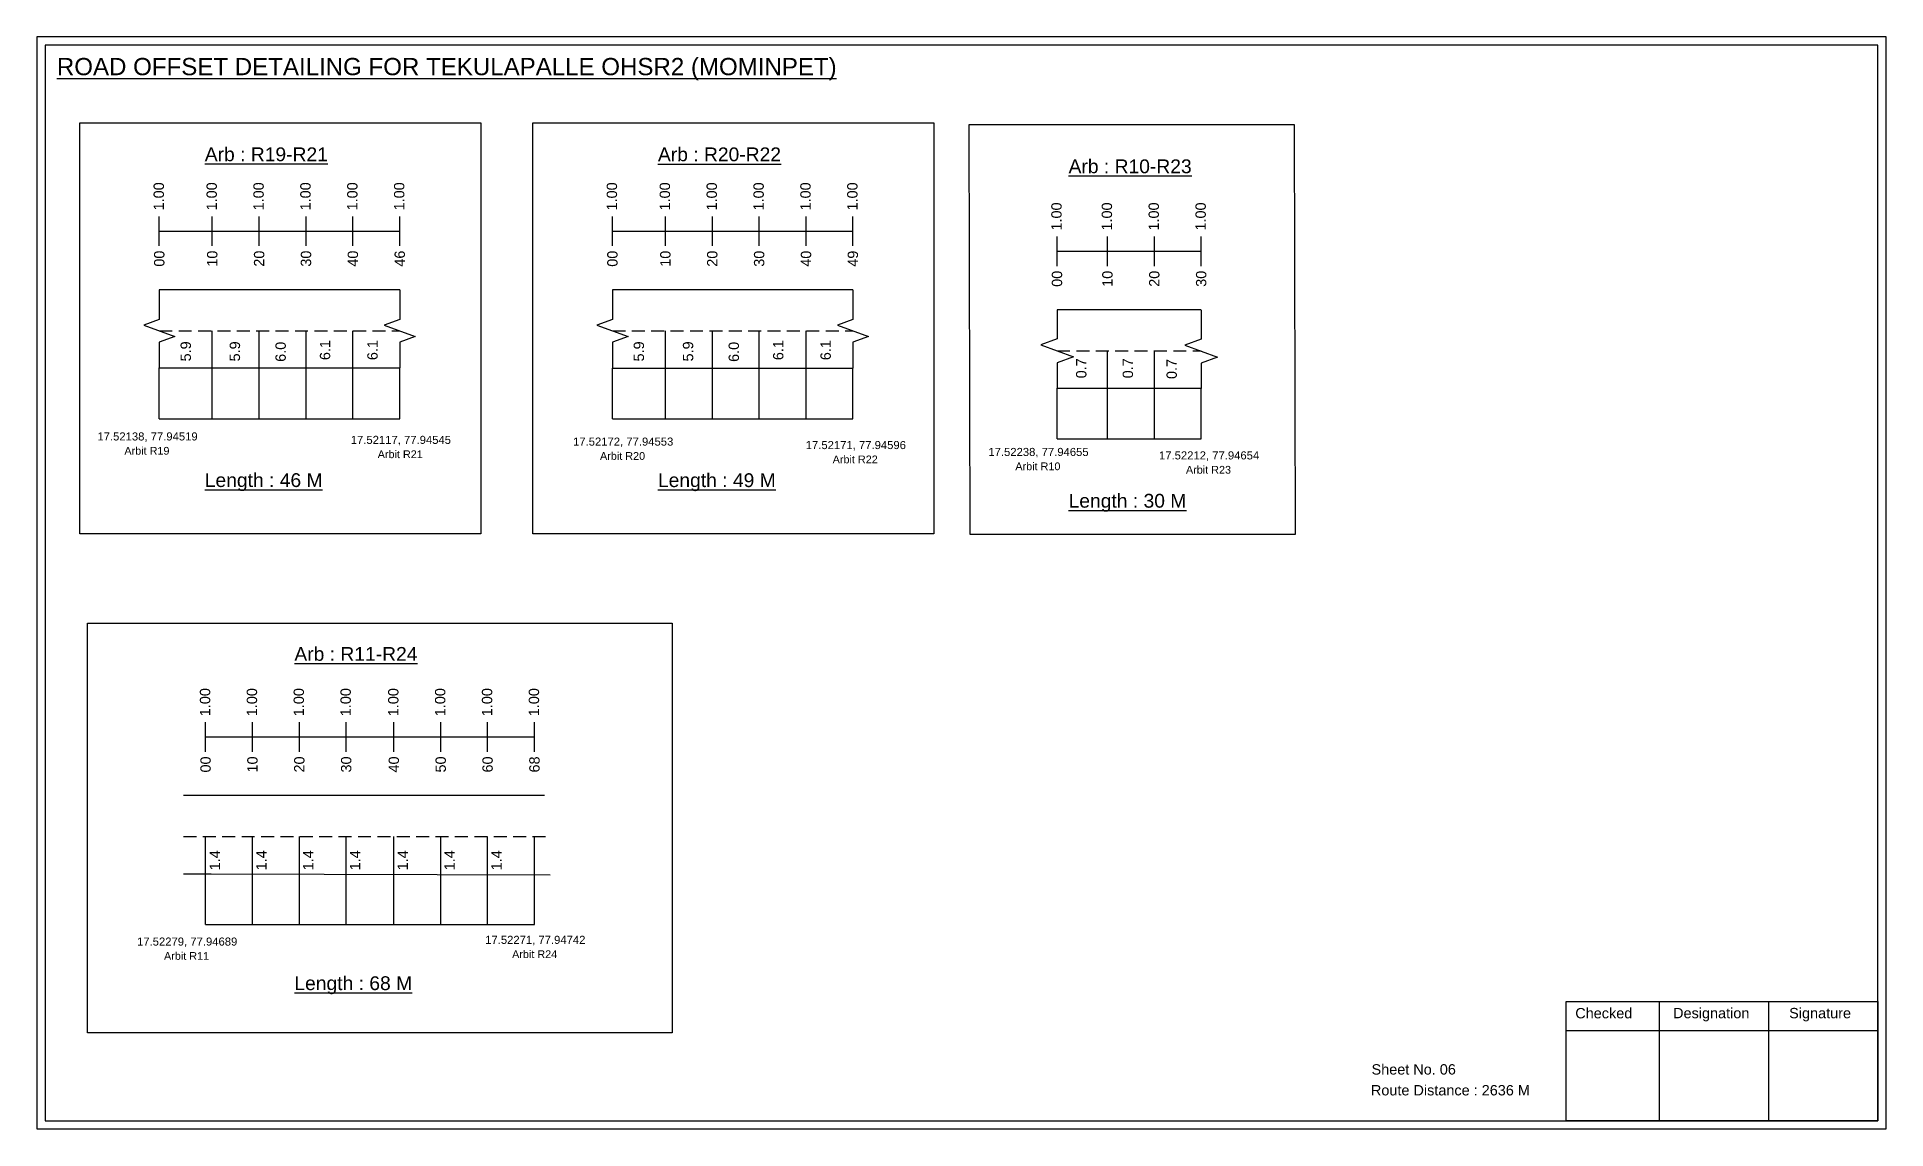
# Model space of a CAD drawing. Header units: inches. Extents: x 1745 to 7876, y -847 to 3138.
# Drawn here: x 7339 to 7876, y 377 to 694 of the extents above; entities that cross this region are included whole.
import ezdxf

# ---------------------------------------------------------------- set-up
doc = ezdxf.new("R2010")
doc.units = ezdxf.units.IN
doc.header["$MEASUREMENT"] = 0
doc.linetypes.add('DASHED2', pattern=[0.375, 0.25, -0.125])
doc.layers.add('PDF_Geometry', color=7, linetype='Continuous')
doc.layers.add('PDF_Text', color=5, linetype='Continuous')
doc.styles.add('PDF Arial', font='arial.ttf')
doc.styles.get("Standard").update_dxf_attribs({"font": 'arial.ttf'})

msp = doc.modelspace()

# ---------------------------------------------------------------- texts
at = {"color": 242, "true_color": 0xcd2027}
for s, height, p in [('%%UROAD OFFSET DETAILING FOR TEKULAPALLE OHSR2 (MOMINPET)', 5, (7345.24, 683.1)), ('%%UArb : R19-R21', 4, (7388.15, 658.16)), ('%%UArb : R20-R22', 4, (7519.63, 658.14)), ('%%UArb : R10-R23', 4, (7638.77, 654.67)), ('%%ULength : 46 M', 4, (7388.15, 563.66)), ('%%ULength : 49 M', 4, (7519.63, 563.64)), ('%%ULength : 30 M', 4, (7638.77, 557.67)), ('%%UArb : R11-R24', 4, (7414.14, 513.25)), ('%%ULength : 68 M', 4, (7414.14, 417.75))]:
    msp.add_text(s, height=height, dxfattribs=at).set_placement(p)
at = {"color": 217, "true_color": 0x93278f}
for s, p in [('1.00', (7376.29, 643.88)), ('1.00', (7391.65, 643.88)), ('1.00', (7405.25, 643.88)), ('1.00', (7418.85, 643.88)), ('1.00', (7432.45, 643.88)), ('1.00', (7446.05, 643.88)), ('1.00', (7507.76, 643.86)), ('1.00', (7523.13, 643.86)), ('1.00', (7536.73, 643.86)), ('1.00', (7550.33, 643.86)), ('1.00', (7563.93, 643.86)), ('1.00', (7577.53, 643.86)), ('1.00', (7636.75, 638.04)), ('1.00', (7651.38, 638.04)), ('1.00', (7664.98, 638.04)), ('1.00', (7678.58, 638.04)), ('00', (7376.44, 627.56)), ('10', (7391.81, 627.56)), ('20', (7405.41, 627.56)), ('30', (7419.01, 627.56)), ('40', (7432.61, 627.56)), ('46', (7446.21, 627.56)), ('00', (7507.91, 627.54)), ('10', (7523.28, 627.54)), ('20', (7536.88, 627.54)), ('30', (7550.48, 627.54)), ('40', (7564.08, 627.54)), ('49', (7577.68, 627.54)), ('00', (7636.9, 621.72)), ('10', (7651.53, 621.72)), ('20', (7665.13, 621.72)), ('30', (7678.73, 621.72)), ('1.00', (7389.72, 497.18)), ('1.00', (7403.32, 497.18)), ('1.00', (7416.92, 497.18)), ('1.00', (7430.52, 497.18)), ('1.00', (7444.34, 497.18)), ('1.00', (7457.94, 497.18)), ('1.00', (7471.54, 497.18)), ('1.00', (7485.14, 497.18)), ('00', (7389.87, 480.86)), ('10', (7403.47, 480.86)), ('20', (7417.07, 480.86)), ('30', (7430.67, 480.86)), ('40', (7444.49, 480.86)), ('50', (7458.09, 480.86)), ('60', (7471.69, 480.86)), ('68', (7485.29, 480.86))]:
    msp.add_text(s, height=3, rotation=90, dxfattribs=at).set_placement(p)
for s, p in [('5.9', (7384.12, 600.08)), ('5.9', (7398.38, 600.08)), ('6.0', (7411.65, 599.96)), ('6.1', (7424.54, 600.46)), ('6.1', (7438.3, 600.46)), ('5.9', (7515.59, 600.07)), ('5.9', (7529.86, 600.07)), ('6.0', (7543.13, 599.94)), ('6.1', (7556.02, 600.44)), ('6.1', (7569.78, 600.44)), ('0.7', (7643.94, 595.18)), ('0.7', (7657.46, 595.18)), ('0.7', (7670.17, 594.98)), ('1.4', (7392.57, 452.48)), ('1.4', (7406.06, 452.48)), ('1.4', (7419.66, 452.48)), ('1.4', (7433.26, 452.48)), ('1.4', (7447.08, 452.48)), ('1.4', (7460.68, 452.48)), ('1.4', (7474.28, 452.48))]:
    msp.add_text(s, height=3, rotation=90).set_placement(p)
at = {"color": 5}
for s, height, p in [('17.52138, 77.94519', 2.34, (7357, 577.16)), ('Arbit R19', 2.246, (7364.82, 573.04)), ('17.52117, 77.94545', 2.34, (7430.5, 576.16)), ('Arbit R21', 2.246, (7438.32, 572.04)), ('17.52172, 77.94553', 2.34, (7495, 575.66)), ('17.52171, 77.94596', 2.34, (7562.5, 574.66)), ('17.52238, 77.94655', 2.34, (7615.5, 572.66)), ('17.52212, 77.94654', 2.34, (7665, 571.66)), ('Arbit R20', 2.246, (7502.82, 571.54)), ('Arbit R22', 2.246, (7570.32, 570.54)), ('Arbit R10', 2.246, (7623.32, 568.54)), ('Arbit R23', 2.246, (7672.82, 567.54)), ('17.52279, 77.94689', 2.34, (7368.5, 430.66)), ('17.52271, 77.94742', 2.34, (7469.5, 431.16)), ('Arbit R24', 2.246, (7477.32, 427.04)), ('Arbit R11', 2.246, (7376.32, 426.54))]:
    msp.add_text(s, height=height, dxfattribs=at).set_placement(p)
for s, p in [('Sheet No. 06', (7726.67, 393.26)), ('Route Distance : 2636 M', (7726.49, 387.21))]:
    msp.add_text(s, height=3).set_placement(p)
at = {"layer": 'PDF_Text', "color": 7, "attachment_point": 7, "style": 'PDF Arial'}
for s, insert, char_height in [('Checked', (7785.78, 409.51), 3.001), ('Designation', (7814.16, 408.68), 3.0006), ('Signature', (7847.84, 408.68), 3.001)]:
    msp.add_mtext(s, dxfattribs=dict(at, insert=insert, char_height=char_height))

# ---------------------------------------------------------------- linework, layer by layer
at = {"color": 217, "true_color": 0x93278f}
for p, q in [((7374.96, 633.59), (7374.96, 642.14)), ((7390.33, 633.59), (7390.33, 642.14)), ((7403.93, 633.59), (7403.93, 642.14)), ((7417.53, 633.59), (7417.53, 642.14)), ((7431.13, 633.59), (7431.13, 642.14)), ((7444.73, 633.59), (7444.73, 642.14)), ((7506.44, 633.57), (7506.44, 642.12)), ((7521.81, 633.57), (7521.81, 642.12)), ((7535.41, 633.57), (7535.41, 642.12)), ((7549.01, 633.57), (7549.01, 642.12)), ((7562.61, 633.57), (7562.61, 642.12)), ((7576.21, 633.57), (7576.21, 642.12)), ((7374.96, 637.85), (7444.73, 637.85)), ((7506.44, 637.84), (7576.21, 637.84)), ((7635.42, 627.75), (7635.42, 636.3)), ((7650.05, 627.75), (7650.05, 636.3)), ((7663.65, 627.75), (7663.65, 636.3)), ((7677.25, 627.75), (7677.25, 636.3)), ((7635.42, 632.03), (7677.25, 632.03)), ((7388.39, 486.89), (7388.39, 495.45)), ((7401.99, 486.89), (7401.99, 495.45)), ((7415.59, 486.89), (7415.59, 495.45)), ((7429.19, 486.89), (7429.19, 495.45)), ((7443.01, 486.89), (7443.01, 495.45)), ((7456.61, 486.89), (7456.61, 495.45)), ((7470.21, 486.89), (7470.21, 495.45)), ((7483.81, 486.89), (7483.81, 495.45)), ((7388.39, 491.16), (7483.81, 491.22))]:
    msp.add_line(p, q, dxfattribs=at)
for p, q in [((7444.73, 620.86), (7374.96, 620.86)), ((7576.21, 620.84), (7506.44, 620.84)), ((7677.25, 615.02), (7635.42, 615.02)), ((7390.33, 583.44), (7390.33, 608.98)), ((7403.93, 583.44), (7403.93, 608.98)), ((7417.53, 583.44), (7417.53, 608.98)), ((7431.13, 583.44), (7431.13, 608.98)), ((7521.81, 583.42), (7521.81, 608.96)), ((7535.41, 583.42), (7535.41, 608.96)), ((7549.01, 583.42), (7549.01, 608.96)), ((7562.61, 583.42), (7562.61, 608.96)), ((7650.05, 577.6), (7650.05, 603.14)), ((7663.65, 577.6), (7663.65, 603.14)), ((7374.96, 598.18), (7444.73, 598.18)), ((7374.96, 583.44), (7374.96, 598.18)), ((7444.73, 583.44), (7444.73, 598.18)), ((7506.44, 598.16), (7576.21, 598.16)), ((7506.44, 583.42), (7506.44, 598.16)), ((7576.21, 583.42), (7576.21, 598.16)), ((7635.42, 592.34), (7660.98, 592.34)), ((7635.42, 577.6), (7635.42, 592.34)), ((7660.98, 592.34), (7677.25, 592.34)), ((7677.25, 577.6), (7677.25, 592.34)), ((7486.73, 474.17), (7381.99, 474.17)), ((7388.39, 436.75), (7388.39, 462.28)), ((7401.99, 436.75), (7401.99, 462.28)), ((7415.59, 436.75), (7415.59, 462.28)), ((7429.19, 436.75), (7429.19, 462.28)), ((7443.01, 436.75), (7443.01, 462.28)), ((7456.61, 436.75), (7456.61, 462.28)), ((7470.21, 436.75), (7470.21, 462.28)), ((7483.81, 436.75), (7483.81, 462.28)), ((7381.99, 451.48), (7390.04, 451.48)), ((7390.04, 451.48), (7488.35, 451.21))]:
    msp.add_line(p, q)
at = {"linetype": 'DASHED2', "ltscale": 15}
for p, q in [((7374.96, 608.98), (7444.73, 608.98)), ((7506.44, 608.96), (7576.21, 608.96)), ((7635.42, 603.14), (7677.25, 603.14)), ((7381.99, 462.28), (7487.38, 462.28))]:
    msp.add_line(p, q, dxfattribs=at)
at = {"color": 5}
for p, q in [((7374.96, 583.44), (7444.73, 583.44)), ((7506.44, 583.42), (7576.21, 583.42)), ((7635.42, 577.6), (7677.25, 577.6)), ((7388.39, 436.74), (7483.81, 436.75))]:
    msp.add_line(p, q, dxfattribs=at)
for points in [[(7351.86, 669.28), (7468.21, 669.28), (7468.21, 550.07), (7351.86, 550.07)], [(7483.34, 669.26), (7599.69, 669.26), (7599.69, 550.05), (7483.34, 550.05)], [(7609.96, 668.75), (7704.2, 668.75), (7704.49, 549.93), (7610.24, 549.93)], [(7354.12, 524.22), (7523.74, 524.22), (7523.74, 405.4), (7354.12, 405.4)]]:
    msp.add_lwpolyline(points, close=True)
at = {"linetype": 'Continuous'}
for points in [[(7374.96, 620.86), (7374.96, 612.25), (7370.46, 610.62), (7379.46, 607.34), (7374.96, 605.7), (7374.96, 598.18)], [(7444.73, 620.86), (7444.73, 612.25), (7440.23, 610.62), (7449.23, 607.34), (7444.73, 605.7), (7444.73, 598.18)], [(7506.44, 620.84), (7506.44, 612.23), (7501.94, 610.6), (7510.94, 607.32), (7506.44, 605.69), (7506.44, 598.16)], [(7576.21, 620.84), (7576.21, 612.23), (7571.71, 610.6), (7580.7, 607.32), (7576.21, 605.69), (7576.21, 598.16)], [(7635.42, 615.02), (7635.42, 606.59), (7630.68, 604.87), (7640.17, 601.41), (7635.42, 599.69), (7635.42, 592.34)], [(7677.25, 614.95), (7677.25, 606.51), (7672.51, 604.79), (7681.99, 601.34), (7677.25, 599.61), (7677.25, 592.26)]]:
    msp.add_lwpolyline(points, dxfattribs=at)
at = {"layer": 'PDF_Geometry'}
for points in [[(7339.46, 694.18), (7339.46, 377.47), (7875.94, 377.47), (7875.94, 694.18)], [(7341.79, 691.85), (7341.79, 379.88), (7873.52, 379.88), (7873.52, 691.85)]]:
    msp.add_lwpolyline(points, close=True, dxfattribs=at)
at = {"layer": 'PDF_Geometry', "color": 242, "true_color": 0xcc1f26}
msp.add_lwpolyline([(7873.52, 379.79), (7783.17, 379.79), (7783.17, 414.4), (7873.52, 414.4)], close=True, dxfattribs=at)
for points in [[(7810.16, 414.4), (7810.16, 379.79)], [(7841.88, 414.4), (7841.88, 379.79)], [(7783.17, 406.03), (7873.52, 406.03)]]:
    msp.add_lwpolyline(points, dxfattribs=at)

msp.set_redraw_order([(e.dxf.handle, doc.entitydb.next_handle()) for e in msp.query("TEXT MTEXT ATTDEF DIMENSION ARC_DIMENSION")])  # texts and dimensions are drawn at this point

doc.saveas('drawing.dxf')
